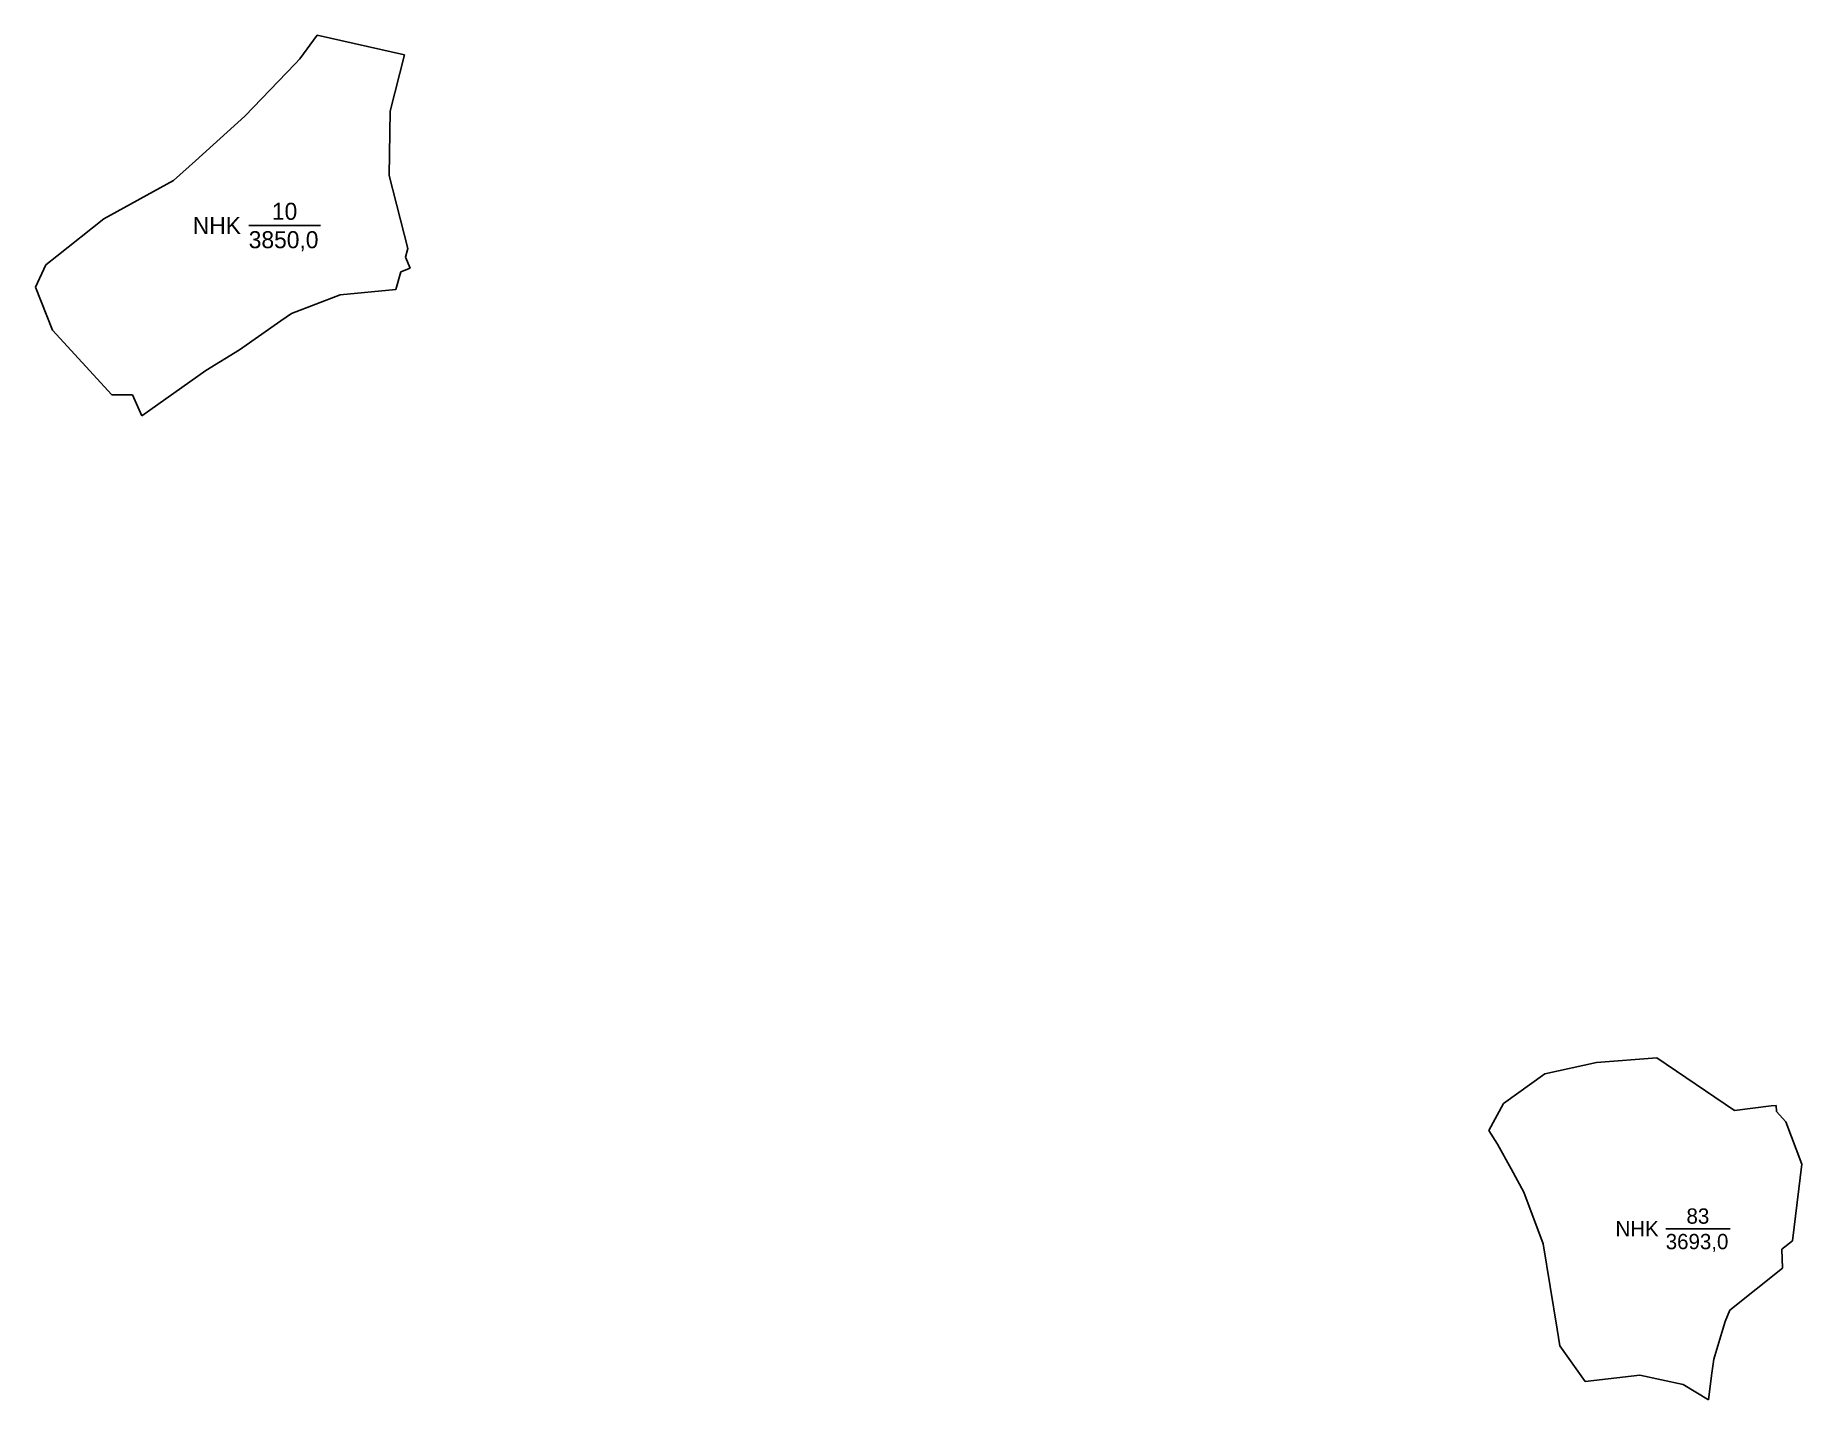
# Model space of a CAD drawing. Extents: x 546371 to 550543, y 1820810 to 1826662.
# Drawn here: x 548922 to 549324.9, y 1822065.6 to 1822377 of the extents above; entities that cross this region are included whole.
import ezdxf

# ---------------------------------------------------------------- set-up
doc = ezdxf.new("R2010")
doc.units = 0
doc.layers.add('CanhThua', color=7, linetype='Continuous')
doc.layers.add('NhanDiaChinhThua', color=7, linetype='Continuous')

msp = doc.modelspace()

# ---------------------------------------------------------------- texts
at = {"layer": 'NhanDiaChinhThua'}
for s, height, p in [('10', 3.889, (548976.01, 1822334.89)), ('NHK', 3.889, (548957.96, 1822331.65)), ('3850,0', 3.889, (548970.72, 1822328.41)), ('83', 3.494, (549298.67, 1822105.78)), ('NHK', 3.494, (549282.47, 1822102.87)), ('3693,0', 3.494, (549293.93, 1822099.96))]:
    msp.add_text(s, height=height, dxfattribs=at).set_placement(p)

# ---------------------------------------------------------------- linework, layer by layer
at = {"layer": 'CanhThua'}
for p, q in [((548982.39, 1822371.6), (548986.32, 1822377)), ((548986.32, 1822377), (549006.22, 1822372.52)), ((548969.83, 1822358.51), (548981.34, 1822370.51)), ((548981.34, 1822370.51), (548982.39, 1822371.6)), ((549006.22, 1822372.52), (549002.95, 1822359.7)), ((548958.56, 1822348.34), (548969.83, 1822358.51)), ((549002.95, 1822359.7), (549002.77, 1822345.02)), ((548953.57, 1822343.84), (548958.56, 1822348.34)), ((548937.67, 1822335.1), (548953.57, 1822343.84)), ((549002.77, 1822345.02), (549007.04, 1822328.33)), ((548926.92, 1822326.6), (548937.67, 1822335.1)), ((548924.41, 1822324.61), (548926.92, 1822326.6)), ((549007.04, 1822328.33), (549006.45, 1822326.38)), ((549006.45, 1822326.38), (549007.52, 1822323.84)), ((548922.05, 1822319.52), (548924.41, 1822324.61)), ((549005.45, 1822323.05), (549004.24, 1822319.02)), ((549007.52, 1822323.84), (549005.45, 1822323.05)), ((548925.98, 1822309.74), (548922.05, 1822319.52)), ((548991.61, 1822317.77), (548980.51, 1822313.52)), ((549004.24, 1822319.02), (548991.61, 1822317.77)), ((548939.5, 1822294.97), (548925.98, 1822309.74)), ((548978.05, 1822311.81), (548968.62, 1822305.24)), ((548980.51, 1822313.52), (548978.05, 1822311.81)), ((548968.62, 1822305.24), (548960.92, 1822300.53)), ((548960.92, 1822300.53), (548946.36, 1822290.18)), ((548944.24, 1822294.93), (548939.5, 1822294.97)), ((548946.36, 1822290.18), (548944.24, 1822294.93)), ((549266.36, 1822140), (549278.15, 1822142.61)), ((549278.15, 1822142.61), (549291.92, 1822143.62)), ((549291.92, 1822143.62), (549309.63, 1822131.6)), ((549256.96, 1822133.23), (549266.36, 1822140)), ((549253.55, 1822127.07), (549256.96, 1822133.23)), ((549309.63, 1822131.6), (549318.01, 1822132.65)), ((549318.01, 1822132.65), (549319.14, 1822132.79)), ((549319.14, 1822132.79), (549319.19, 1822131.36)), ((549319.19, 1822131.36), (549321.33, 1822129.04)), ((549321.33, 1822129.04), (549324.94, 1822119.39)), ((549255.56, 1822123.9), (549253.55, 1822127.07)), ((549258.64, 1822118.28), (549255.56, 1822123.9)), ((549261.55, 1822112.98), (549258.64, 1822118.28)), ((549324.94, 1822119.39), (549322.82, 1822101.86)), ((549265.99, 1822101.21), (549261.55, 1822112.98)), ((549269.15, 1822081.71), (549265.99, 1822101.21)), ((549322.82, 1822101.86), (549320.38, 1822099.94)), ((549320.38, 1822099.94), (549320.54, 1822095.64)), ((549320.54, 1822095.64), (549308.52, 1822086.05)), ((549308.52, 1822086.05), (549307.47, 1822083.43)), ((549269.76, 1822077.92), (549269.15, 1822081.71)), ((549306.73, 1822080.97), (549304.91, 1822074.88)), ((549307.47, 1822083.43), (549306.73, 1822080.97)), ((549275.53, 1822069.79), (549269.76, 1822077.92)), ((549304.91, 1822074.88), (549304.41, 1822071.15)), ((549288.06, 1822071.23), (549275.53, 1822069.79)), ((549297.88, 1822069.11), (549288.06, 1822071.23)), ((549303.67, 1822065.62), (549297.88, 1822069.11)), ((549304.41, 1822071.15), (549303.67, 1822065.62))]:
    msp.add_line(p, q, dxfattribs=at)
at = {"layer": 'NhanDiaChinhThua'}
for p, q in [((548970.72, 1822333.59), (548987.07, 1822333.59)), ((549293.93, 1822104.62), (549308.62, 1822104.62))]:
    msp.add_line(p, q, dxfattribs=at)

msp.set_redraw_order([(e.dxf.handle, doc.entitydb.next_handle()) for e in msp.query("TEXT MTEXT ATTDEF DIMENSION ARC_DIMENSION")])  # texts and dimensions are drawn at this point

doc.saveas('drawing.dxf')
